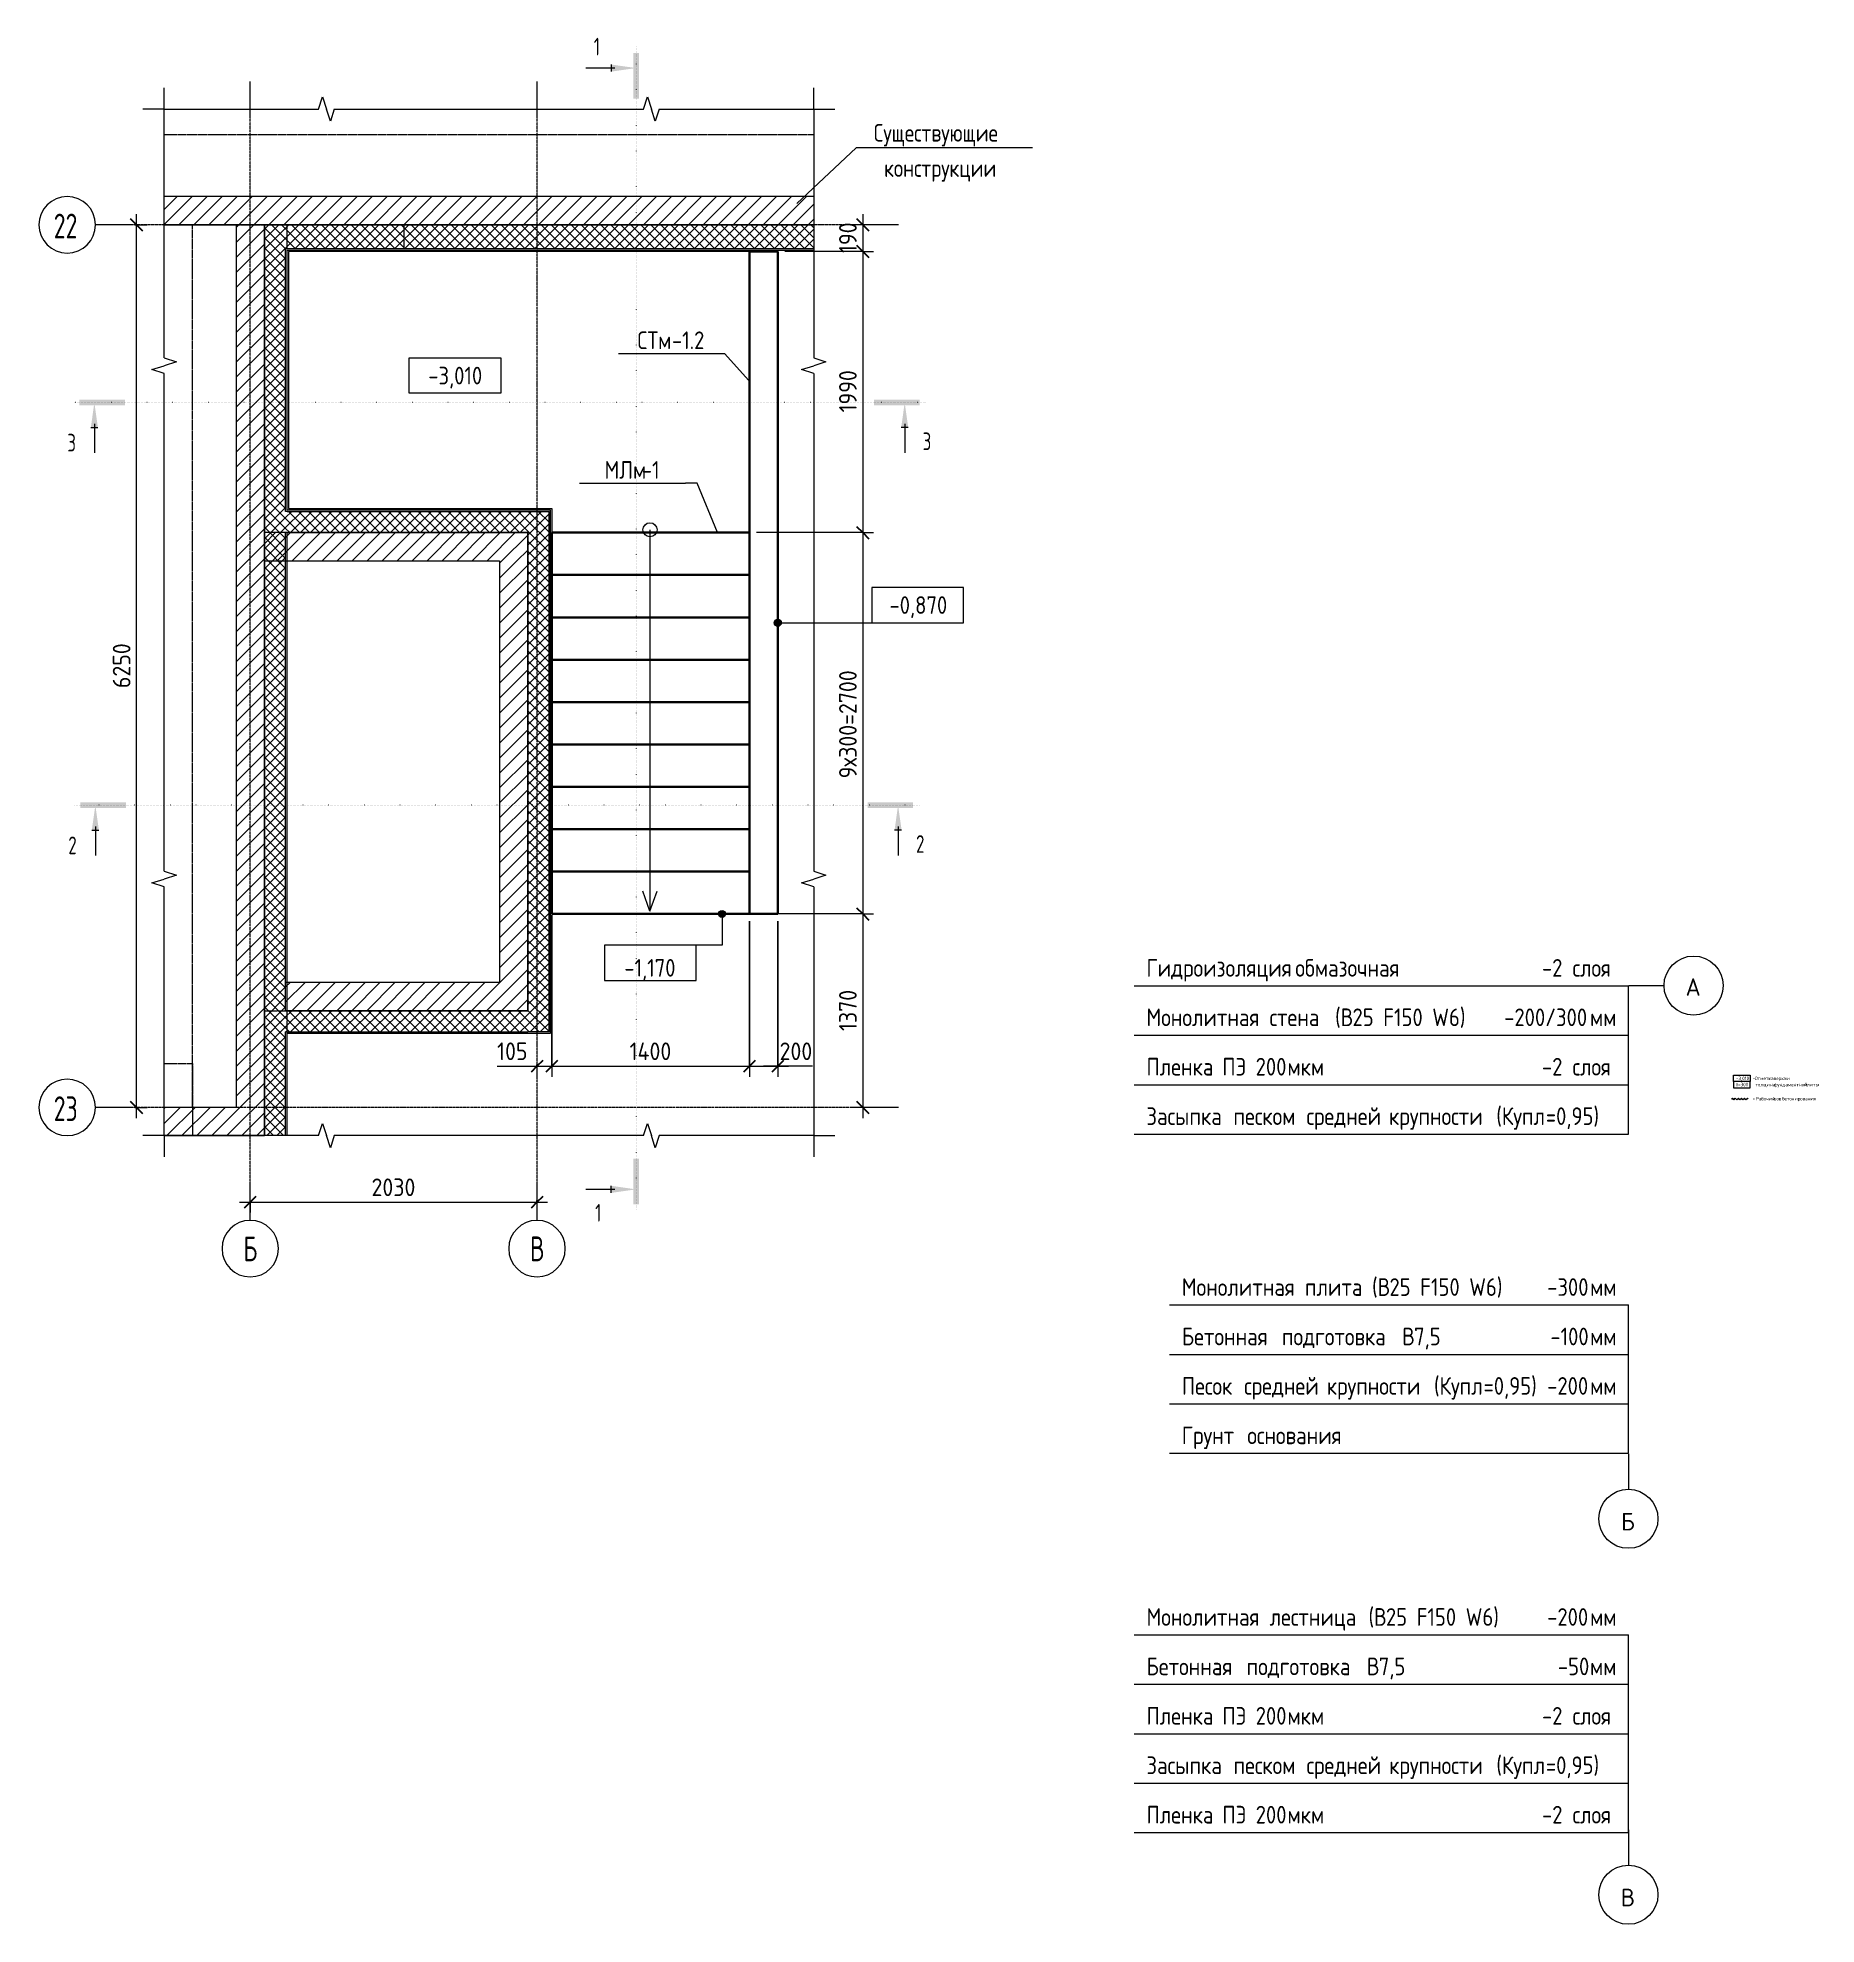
# Model space of a CAD drawing. Header units: millimetres. Extents: x -24739 to 22705, y -5184 to 8174.
# Drawn here: x 10113 to 22705, y -5184 to 8174 of the extents above; entities that cross this region are included whole.
import ezdxf

# ---------------------------------------------------------------- set-up
doc = ezdxf.new("R2010")
doc.units = ezdxf.units.MM
for name, pattern in [('01 Штриховая _4 мм_', [6, 3.5, -2.5]), ('02 Штрихпунктирная _20 мм_', [25, 20, -2.5, 0, -2.5]), ('04 Пунктир 10мм', [10, 0, -10])]:
    doc.linetypes.add(name, pattern=pattern)
for name, color, linetype, lineweight in [('AA_Dim', 7, 'Continuous', 9), ('AA_Dim-50', 7, 'Continuous', 9), ('AA_Oformlenie', 7, 'Continuous', 9), ('AA_Razrez', 7, 'Continuous', 9), ('AA_Vinoska', 7, 'Continuous', 9), ('AA_Visotnaya otmetka', 7, 'Continuous', 9), ('AF_Element', 7, 'Continuous', 20), ('AF_Element_Опалубка', 253, 'Continuous', 20), ('AF_Okno', 7, 'Continuous', 20), ('AF_Perekritie', 7, 'Continuous', 60), ('AF_Perekritie_Опалубка', 253, 'Continuous', 20), ('AF_Perekritie_Опалубка_Существующая', 253, 'Continuous', 20), ('AF_Stena', 7, 'Continuous', 60), ('AF_Stena_Опалубка', 253, 'Continuous', 20), ('AF_Stena_Опалубка_Существующая', 253, 'Continuous', 20), ('KR_Fundament', 7, 'Continuous', 20), ('Оси', 7, 'Continuous', 9)]:
    doc.layers.add(name, color=color, linetype=linetype, lineweight=lineweight)
doc.styles.add('GOST Common', font='GOST_Common.ttf', dxfattribs={"width": 0.85, "height": 125})
doc.styles.add('GOST Common_1', font='GOST_Common.ttf', dxfattribs={"height": 125})
doc.styles.add('GOST Common_2', font='GOST_Common.ttf', dxfattribs={"width": 0.9, "height": 25})
doc.styles.add('ISOCPEUR', font='isocpeur.TTF', dxfattribs={"width": 0.85, "height": 125})
doc.styles.add('ISOCPEUR_1', font='isocpeur.TTF', dxfattribs={"width": 0.7, "height": 125})
doc.styles.add('ISOCPEUR_2', font='isocpeur.TTF', dxfattribs={"width": 0.7, "height": 175})
doc.styles.add('ISOCPEUR_3', font='isocpeur.TTF', dxfattribs={"width": 0.9, "height": 125})
doc.styles.add('ISOCPEUR_4', font='isocpeur.TTF', dxfattribs={"width": 0.85, "height": 25})
doc.dimstyles.new('00_Точн_3_знака__прозр_', dxfattribs={"dimscale": 304.8, "dimtxt": 125.344371, "dimasz": 0.278871, "dimexe": 0.246063, "dimexo": 0.164042, "dimgap": 0.016404, "dimtad": 1, "dimdec": 3, "dimrnd": 0.001, "dimdsep": 46, "dimtxsty": 'ISOCPEUR_3', "dimblk1": 'OBLIQUE', "dimblk2": 'OBLIQUE', "dimsah": 1, "dimcen": 0.09, "dimdle": 0.246063, "dimazin": 0, "dimtfac": 1, "dimtdec": 4, "dimtix": 1, "dimtmove": 1, "dimatfit": 3, "dimfxl": 1, "dimtvp": 1, "dimtolj": 1, "dimtzin": 0, "dimlwd": 18, "dimlwe": 18, "dimarcsym": 2})
doc.dimstyles.new('00_Точн_3_знака__прозр__1', dxfattribs={"dimscale": 304.8, "dimtxt": 125.344371, "dimasz": 0.278871, "dimexe": 0.246063, "dimexo": 0.164042, "dimgap": 0.016404, "dimtad": 1, "dimdec": 3, "dimrnd": 0.001, "dimdsep": 46, "dimtxsty": 'ISOCPEUR_3', "dimblk1": 'OBLIQUE', "dimblk2": 'OBLIQUE', "dimsah": 1, "dimcen": 0.09, "dimdle": 0.246063, "dimazin": 0, "dimtfac": 1, "dimtdec": 4, "dimtix": 1, "dimtmove": 0, "dimatfit": 3, "dimfxl": 1, "dimtvp": 1, "dimtolj": 1, "dimtzin": 0, "dimlwd": 18, "dimlwe": 18, "dimarcsym": 2})
pattern_1 = [(45, (-6768.21, 0), (-53.033, 53.033), [])]
pattern_2 = [(45, (-6768.206, 0), (-35.35534, 35.35534), []), (135, (-6768.206, 0), (-35.35534, -35.35534), [])]

msp = doc.modelspace()

# ---------------------------------------------------------------- texts
at = {"layer": 'AA_Razrez', "char_height": 125, "attachment_point": 1, "style": 'ISOCPEUR_1'}
for s, insert, width in [('\\fISOCPEUR|b0|i0|c204|p34|;\\W.7;1', (14049.3477, 8174.3098), 53.312219), ('\\fISOCPEUR|b0|i0|c204|p34|;\\W.7;3', (10321.999, 5369.4671), 75.759469), ('\\fISOCPEUR|b0|i0|c204|p34|;\\W.7;3', (16377.7119, 5379.0542), 75.759469), ('\\fISOCPEUR|b0|i0|c204|p34|;\\W.7;2', (10328.964, 2518.1997), 75.759469), ('\\fISOCPEUR|b0|i0|c204|p34|;\\W.7;2', (16330.8057, 2527.7868), 75.759469), ('\\fISOCPEUR|b0|i0|c204|p34|;\\W.7;1', (14058.9347, -84.0015), 53.312219)]:
    msp.add_mtext(s, dxfattribs=dict(at, insert=insert, width=width))
at = {"layer": 'AA_Vinoska', "attachment_point": 1}
for s, insert, char_height, width, style in [('Существующие', (16031.8239, 7563.8693), 125, 1209.546016, 'GOST Common'), ('конструкции', (16104.9239, 7313.8693), 125, 1032.373078, 'GOST Common'), ('СТм', (14358.2651, 6094.6525), 125, 296.423953, 'ISOCPEUR'), ('-1.2', (14602.8393, 6094.6525), 125, 286.202437, 'ISOCPEUR'), ('МЛм', (14125.4151, 5176.5781), 125, 320.274156, 'ISOCPEUR'), ('-1', (14389.6678, 5176.5781), 125, 156.729906, 'ISOCPEUR'), ('\\fGOST Common|b0|i0|c204|p34|;А', (21779.381, 1515.2789), 125, 136.286875, 'GOST Common_1'), ('-3,010', (22135.5257, 818.3053), 25, 101.012625, 'GOST Common_2'), (' - ', (22237.9981, 818.1867), 25, 38.240494, 'GOST Common_2'), ('Отметка', (22269.5497, 818.1867), 25, 152.961975, 'GOST Common_2'), ('\\fGOST Common|b0|i0|c204|p34|;\\W.9; ', (22395.7559, 818.1867), 25, 9.379744, 'GOST Common_2'), ('верха', (22403.495, 818.1867), 25, 99.569587, 'GOST Common_2'), ('\\fGOST Common|b0|i0|c204|p34|;\\W.9; ', (22485.6481, 818.1867), 25, 9.379744, 'GOST Common_2'), ('\\fGOST Common|b0|i0|c204|p34|;\\W.9;и', (22493.3872, 818.1867), 25, 19.481006, 'GOST Common_2'), ('t=300', (22138.2257, 774.4997), 25, 94.518956, 'GOST Common_2'), ('толщина', (22273.9269, 774.4367), 25, 151.518937, 'GOST Common_2'), ('Рабочий', (22278.1787, 674.7195), 25, 132.879703, 'ISOCPEUR_4'), ('\\fISOCPEUR|b0|i0|c204|p34|;\\W.85; ', (22387.8154, 674.7195), 25, 15.672991, 'ISOCPEUR_4'), ('\\fGOST Common|b0|i0|c204|p34|;\\W.9; ', (22398.9426, 774.4367), 25, 9.379744, 'GOST Common_2'), ('фундаментной', (22406.6816, 774.4367), 25, 248.20245, 'GOST Common_2'), ('\\fISOCPEUR|b0|i0|c204|p34|;\\W.85; ', (22450.224, 674.7195), 25, 15.672991, 'ISOCPEUR_4'), ('бетонирования', (22463.1555, 674.7195), 25, 245.997809, 'ISOCPEUR_4'), ('\\fGOST Common|b0|i0|c204|p34|;\\W.9; ', (22611.4691, 774.4367), 25, 9.379744, 'GOST Common_2'), ('плиты', (22619.2082, 774.4367), 25, 104.620219, 'GOST Common_2'), (' - ', (22237.1352, 674.7195), 25, 49.744709, 'ISOCPEUR_4'), ('шов', (22400.7469, 674.7195), 25, 59.966225, 'ISOCPEUR_4'), ('\\fGOST Common|b0|i0|c204|p34|;Б', (21322.3474, -2270.4438), 125, 120.253125, 'GOST Common_1'), ('\\fGOST Common|b0|i0|c204|p34|;В', (21320.7999, -4932.0051), 125, 124.261562, 'GOST Common_1')]:
    msp.add_mtext(s, dxfattribs=dict(at, insert=insert, char_height=char_height, width=width, style=style))
at = {"layer": 'AA_Visotnaya otmetka', "char_height": 125, "attachment_point": 1, "line_spacing_factor": 1.135194, "style": 'ISOCPEUR'}
for s, insert, width in [('-3,010', (12877.5824, 5844.4752), 454.22946), ('-0,870', (16143.077, 4219.579), 479.798668), ('-1,170', (14265.871, 1650.6563), 428.660252)]:
    msp.add_mtext(s, dxfattribs=dict(at, insert=insert, width=width))
at = {"layer": 'Оси', "char_height": 175, "attachment_point": 1, "style": 'ISOCPEUR_2'}
for s, insert, width in [('22', (10225.9518, 6928.5763), 207.637062), ('23', (10225.9518, 678.5763), 207.637062), ('\\fISOCPEUR|b0|i0|c204|p34|;\\W.7;Б', (11567.6806, -313.7698), 120.653969), ('\\fISOCPEUR|b0|i0|c204|p34|;\\W.7;В', (13597.6806, -313.7698), 120.653969)]:
    msp.add_mtext(s, dxfattribs=dict(at, insert=insert, width=width))

# ---------------------------------------------------------------- blocks, each defined once
blk = doc.blocks.new('Лестница - Лестница-3665978-КР_СТм1_-3_300_-1этаж')
at = {"layer": 'AF_Perekritie', "lineweight": 35}
for p, q in [((-20995, 4390), (-20995, 4690)), ((-20995, 4690), (-19595, 4690)), ((-19595, 4690), (-19595, 4390)), ((-20995, 4390), (-20995, 2890)), ((-20995, 4390), (-20995, 4390)), ((-20995, 4390), (-19595, 4390)), ((-19595, 4390), (-19595, 4390)), ((-19595, 2890), (-19595, 4390)), ((-19595, 4090), (-20995, 4090)), ((-19595, 3790), (-20995, 3790)), ((-19595, 3490), (-20995, 3490)), ((-19595, 3190), (-20995, 3190)), ((-20995, 2590), (-20995, 2890)), ((-19595, 2890), (-20995, 2890)), ((-19595, 2890), (-19595, 2590)), ((-20995, 2290), (-20995, 2590)), ((-19595, 2590), (-20995, 2590)), ((-19595, 2590), (-19595, 2290)), ((-20995, 1990), (-20995, 2290)), ((-19595, 2290), (-20995, 2290)), ((-19595, 2290), (-19595, 1990)), ((-19595, 1990), (-20995, 1990))]:
    blk.add_line(p, q, dxfattribs=at)
blk = doc.blocks.new('231_Проем прямоугольный _Окно_Стена_ - 231_Проем прямоугольный _Окно_Стена_-4129284-КР_СТм1_-3_300_-1этаж')
at = {"layer": 'AF_Okno', "color": 254}
blk.add_line((-555, 320), (805, 320), dxfattribs=at)
blk = doc.blocks.new('Засыпка - Засыпка-3702812-КР_СТм1_-3_300_-1этаж')
at = {"layer": 'AF_Element', "lineweight": 35}
for p, q in [((-20985, 2290), (-20985, 4299)), ((-19585, 4299), (-19585, 2290)), ((-19585, 2290), (-20985, 2290))]:
    blk.add_line(p, q, dxfattribs=at)
blk = doc.blocks.new('Перекрытия_Подготовка - Перекрытия_Подготовка-3959421-КР_СТм1_-3_300_-1этаж')
at = {"layer": 'AF_Perekritie', "lineweight": 35}
for p, q in [((-20995, 2270), (-20995, 4370)), ((-19595, 4370), (-19595, 2270)), ((-19595, 2270), (-20995, 2270))]:
    blk.add_line(p, q, dxfattribs=at)
at = {"layer": 'AF_Perekritie', "linetype": '01 Штриховая _4 мм_', "lineweight": 35}
blk.add_line((-19595, 4370), (-20995, 4370), dxfattribs=at)
blk = doc.blocks.new('012_Стрелка _ЭлУзла_Линия_ - 012_Стрелка _ЭлУзла_Линия_-4009771-КР_СТм1_-3_300_-1этаж')
at = {"layer": 'AA_Oformlenie'}
blk.add_line((0, 0), (2700, 0), dxfattribs=at)
blk = doc.blocks.new('011_Прямоугольник обрыва _ЭлУзла_ - 011_Прямоугольник обрыва _ЭлУзла_-4036810-КР_СТм1_-3_300_-1этаж')
at = {"layer": 'AA_Oformlenie'}
for p, q in [((0, 5507), (0, 7269)), ((0, 7269), (1095, 7269)), ((1206, 7269), (3395, 7269)), ((3506, 7269), (4599, 7269)), ((4599, 7269), (4599, 5507)), ((0, 1872), (0, 5396)), ((4599, 5396), (4599, 1872)), ((0, 0), (0, 1761)), ((4599, 1761), (4599, 0)), ((1095, 0), (0, 0)), ((3395, 0), (1206, 0)), ((4599, 0), (3506, 0))]:
    blk.add_line(p, q, dxfattribs=at)
blk = doc.blocks.new('Разрез - Номер узла_ сзади-394133-КР_СТм1_-3_300_-1этаж')
at = {"layer": 'AA_Razrez'}
for points in [[(7.33, 0.4), (7.33, -0.39), (0.87, -0.39), (0.87, 0.4)], [(3.5, -3.53), (2.5, -3.53), (3, 0)]]:
    blk.add_hatch(color=256, dxfattribs=at).paths.add_polyline_path(points)
for p, q in [((2.5, -3.53), (3.5, -3.53)), ((3, -3), (3, -7.1))]:
    blk.add_line(p, q, dxfattribs=at)
blk = doc.blocks.new('Разрез - Номер узла_ спереди-394134-КР_СТм1_-3_300_-1этаж')
at = {"layer": 'AA_Razrez'}
for points in [[(7.33, 0.4), (7.33, -0.39), (0.87, -0.39), (0.87, 0.4)], [(3.5, -3.53), (2.5, -3.53), (3, 0)]]:
    blk.add_hatch(color=256, dxfattribs=at).paths.add_polyline_path(points)
for p, q in [((2.5, -3.53), (3.5, -3.53)), ((3, -3), (3, -7.1))]:
    blk.add_line(p, q, dxfattribs=at)
blk = doc.blocks.new('010_Текст с выноской - Текст 2 строки-4009738-КР_СТм1_-3_300_-1этаж')
at = {"layer": 'AA_Vinoska'}
blk.add_line((-12.5, 0), (12.5, 0), dxfattribs=at)
blk = doc.blocks.new('Высотные отметки - Рамка вверх-400294-КР_СТм1_-3_300_-1этаж')
at = {"layer": 'AA_Vinoska'}
for p, q in [((-13, 0), (-13, 5)), ((-13, 5), (0, 5)), ((0, 5), (0, 0)), ((0, 0), (-13, 0))]:
    blk.add_line(p, q, dxfattribs=at)
blk = doc.blocks.new('Ось сетки - d_4мм-2765513-КР_СТм1_-3_300_-1этаж')
at = {"layer": 'Оси'}
for start, end in [(360, 180), (360, 180), (180, 360), (180, 360)]:
    blk.add_arc((0, 0), 4, start, end, dxfattribs=at)
blk = doc.blocks.new('DIMBLOCK55-КР_СТм1_-3_300_-1этаж')
at = {"layer": 'AA_Dim-50', "lineweight": 30}
for p, q in [((10812, 6850), (10769, 6892)), ((10812, 6850), (10854, 6807)), ((10812, 600), (10769, 642)), ((10812, 600), (10854, 557))]:
    blk.add_line(p, q, dxfattribs=at)
at = {"layer": 'AA_Dim-50', "lineweight": 18}
for p, q in [((10801, 6850), (10887, 6850)), ((10812, 6850), (10801, 6850)), ((10812, 525), (10812, 6925)), ((10801, 600), (10887, 600)), ((10812, 600), (10801, 600))]:
    blk.add_line(p, q, dxfattribs=at)
at = {"layer": 'AA_Dim-50', "color": 0, "lineweight": 18, "insert": (10644, 3569), "char_height": 125, "width": 374.61, "attachment_point": 1, "rotation": 90, "line_spacing_factor": 1.135194, "style": 'ISOCPEUR_3'}
blk.add_mtext('6250', dxfattribs=at)
blk = doc.blocks.new('_Oblique')
at = {"color": 0, "linetype": 'ByBlock', "lineweight": -2}
blk.add_line((-0.5, -0.5), (0.5, 0.5), dxfattribs=at)
blk = doc.blocks.new('DIMBLOCK56-КР_СТм1_-3_300_-1этаж')
at = {"layer": 'AA_Dim-50', "lineweight": 18}
for p, q in [((11542, -70), (13722, -70)), ((11617, -60), (11617, -145)), ((11617, -70), (11617, -60)), ((13647, -60), (13647, -145)), ((13647, -70), (13647, -60))]:
    blk.add_line(p, q, dxfattribs=at)
at = {"layer": 'AA_Dim-50', "lineweight": 30}
for p, q in [((11617, -70), (11575, -113)), ((11617, -70), (11660, -28)), ((13647, -70), (13605, -113)), ((13647, -70), (13690, -28))]:
    blk.add_line(p, q, dxfattribs=at)
at = {"layer": 'AA_Dim-50', "color": 0, "lineweight": 18, "insert": (12476, 97), "char_height": 125, "width": 374.61, "attachment_point": 1, "line_spacing_factor": 1.135194, "style": 'ISOCPEUR_3'}
blk.add_mtext('2030', dxfattribs=at)
blk = doc.blocks.new('DIMBLOCK57-КР_СТм1_-3_300_-1этаж')
at = {"layer": 'AA_Dim-50', "lineweight": 18}
for p, q in [((13752, 1964), (13752, 817)), ((13752, 892), (13752, 1964)), ((13365, 892), (13625, 892)), ((13572, 892), (13752, 892)), ((13625, 892), (13700, 892)), ((13647, 902), (13647, 817)), ((13647, 892), (13647, 902))]:
    blk.add_line(p, q, dxfattribs=at)
at = {"layer": 'AA_Dim-50', "lineweight": 30}
for p, q in [((13647, 892), (13605, 849)), ((13647, 892), (13690, 934)), ((13752, 892), (13710, 849)), ((13752, 892), (13795, 934))]:
    blk.add_line(p, q, dxfattribs=at)
at = {"layer": 'AA_Dim-50', "color": 0, "lineweight": 18, "insert": (13365, 1060), "char_height": 125, "width": 252.58, "attachment_point": 1, "line_spacing_factor": 1.135194, "style": 'ISOCPEUR_3'}
blk.add_mtext('105', dxfattribs=at)
blk = doc.blocks.new('DIMBLOCK58-КР_СТм1_-3_300_-1этаж')
at = {"layer": 'AA_Dim-50', "lineweight": 18}
for p, q in [((13752, 1964), (13752, 817)), ((13752, 892), (13752, 1964)), ((15152, 1920), (15152, 817)), ((15152, 892), (15152, 1920)), ((13752, 892), (15152, 892))]:
    blk.add_line(p, q, dxfattribs=at)
at = {"layer": 'AA_Dim-50', "lineweight": 30}
for p, q in [((13752, 892), (13710, 849)), ((13752, 892), (13795, 934)), ((15152, 892), (15110, 849)), ((15152, 892), (15195, 934))]:
    blk.add_line(p, q, dxfattribs=at)
at = {"layer": 'AA_Dim-50', "color": 0, "lineweight": 18, "insert": (14303, 1060), "char_height": 125, "width": 357.59, "attachment_point": 1, "line_spacing_factor": 1.135194, "style": 'ISOCPEUR_3'}
blk.add_mtext('1400', dxfattribs=at)
blk = doc.blocks.new('DIMBLOCK59-КР_СТм1_-3_300_-1этаж')
at = {"layer": 'AA_Dim-50', "lineweight": 18}
for p, q in [((15152, 1920), (15152, 817)), ((15152, 892), (15152, 1920)), ((15352, 1920), (15352, 817)), ((15352, 892), (15352, 1920)), ((15152, 892), (15427, 892)), ((15315, 892), (15252, 892)), ((15599, 892), (15315, 892))]:
    blk.add_line(p, q, dxfattribs=at)
at = {"layer": 'AA_Dim-50', "lineweight": 30}
for p, q in [((15152, 892), (15110, 849)), ((15152, 892), (15195, 934)), ((15352, 892), (15310, 849)), ((15352, 892), (15395, 934))]:
    blk.add_line(p, q, dxfattribs=at)
at = {"layer": 'AA_Dim-50', "color": 0, "lineweight": 18, "insert": (15365, 1060), "char_height": 125, "width": 280.96, "attachment_point": 1, "line_spacing_factor": 1.135194, "style": 'ISOCPEUR_3'}
blk.add_mtext('200', dxfattribs=at)
blk = doc.blocks.new('DIMBLOCK60-КР_СТм1_-3_300_-1этаж')
at = {"layer": 'AA_Dim-50', "lineweight": 18}
for p, q in [((15954, 6850), (15879, 6850)), ((15954, 6925), (15954, 6660)), ((15954, 6850), (15964, 6850)), ((15954, 6660), (15402, 6660)), ((15954, 6660), (16029, 6660)), ((15954, 4670), (15202, 4670)), ((15954, 4670), (16029, 4670))]:
    blk.add_line(p, q, dxfattribs=at)
at = {"layer": 'AA_Dim-50', "lineweight": 30}
for p, q in [((15954, 6850), (15911, 6892)), ((15954, 6850), (15996, 6807)), ((15954, 6660), (15911, 6702)), ((15954, 6660), (15996, 6617)), ((15954, 4670), (15911, 4712)), ((15954, 4670), (15996, 4627))]:
    blk.add_line(p, q, dxfattribs=at)
at = {"layer": 'AA_Dim-50', "color": 0, "lineweight": 18, "insert": (15786, 6650), "char_height": 125, "width": 252.58, "attachment_point": 1, "rotation": 90, "line_spacing_factor": 1.135194, "style": 'ISOCPEUR_3'}
blk.add_mtext('190', dxfattribs=at)
blk = doc.blocks.new('_None')
blk = doc.blocks.new('DIMBLOCK61-КР_СТм1_-3_300_-1этаж')
at = {"layer": 'AA_Dim-50', "lineweight": 30}
for p, q in [((15954, 6660), (15911, 6702)), ((15954, 6660), (15996, 6617)), ((15954, 4670), (15911, 4712)), ((15954, 4670), (15996, 4627))]:
    blk.add_line(p, q, dxfattribs=at)
at = {"layer": 'AA_Dim-50', "lineweight": 18}
for p, q in [((15954, 6660), (15402, 6660)), ((15954, 6660), (15954, 4670)), ((15954, 6660), (16029, 6660)), ((15954, 4670), (15202, 4670)), ((15954, 4670), (16029, 4670))]:
    blk.add_line(p, q, dxfattribs=at)
at = {"layer": 'AA_Dim-50', "color": 0, "lineweight": 18, "insert": (15786, 5521), "char_height": 125, "width": 346.23, "attachment_point": 1, "rotation": 90, "line_spacing_factor": 1.135194, "style": 'ISOCPEUR_3'}
blk.add_mtext('1990', dxfattribs=at)
blk = doc.blocks.new('DIMBLOCK62-КР_СТм1_-3_300_-1этаж')
at = {"layer": 'AA_Dim-50', "lineweight": 30}
for p, q in [((15954, 4670), (15911, 4712)), ((15954, 4670), (15996, 4627)), ((15954, 1970), (15911, 2012)), ((15954, 1970), (15996, 1927)), ((15954, 600), (15911, 642)), ((15954, 600), (15996, 557))]:
    blk.add_line(p, q, dxfattribs=at)
at = {"layer": 'AA_Dim-50', "lineweight": 18}
for p, q in [((15954, 4670), (15202, 4670)), ((15954, 4670), (15954, 1970)), ((15954, 4670), (16029, 4670)), ((15954, 1970), (15202, 1970)), ((15954, 1970), (16029, 1970)), ((15954, 600), (15879, 600)), ((15954, 600), (15964, 600))]:
    blk.add_line(p, q, dxfattribs=at)
at = {"layer": 'AA_Dim-50', "color": 0, "lineweight": 18, "insert": (15786, 2930), "char_height": 125, "width": 936.54, "attachment_point": 1, "rotation": 90, "line_spacing_factor": 1.135194, "style": 'ISOCPEUR_3'}
blk.add_mtext('9х300=2700', dxfattribs=at)
blk = doc.blocks.new('DIMBLOCK63-КР_СТм1_-3_300_-1этаж')
at = {"layer": 'AA_Dim-50', "lineweight": 30}
for p, q in [((15954, 1970), (15911, 2012)), ((15954, 1970), (15996, 1927)), ((15954, 600), (15911, 642)), ((15954, 600), (15996, 557))]:
    blk.add_line(p, q, dxfattribs=at)
at = {"layer": 'AA_Dim-50', "lineweight": 18}
for p, q in [((15954, 1970), (15202, 1970)), ((15954, 1970), (15954, 525)), ((15954, 1970), (16029, 1970)), ((15954, 600), (15879, 600)), ((15954, 600), (15964, 600))]:
    blk.add_line(p, q, dxfattribs=at)
at = {"layer": 'AA_Dim-50', "color": 0, "lineweight": 18, "insert": (15786, 1141), "char_height": 125, "width": 346.23, "attachment_point": 1, "rotation": 90, "line_spacing_factor": 1.135194, "style": 'ISOCPEUR_3'}
blk.add_mtext('1370', dxfattribs=at)
blk = doc.blocks.new('044_М_Универсальная с полкой - Марка-3031129-КР_СТм1_-3_300_-1этаж')
at = {"layer": 'AA_Vinoska'}
blk.add_line((-7.5, 0), (7.5, 0), dxfattribs=at)
blk = doc.blocks.new('010_Флажок - ФПм-3987251-Флаг_Состав')
at = {"layer": 'AA_Vinoska'}
for p, q in [((1799, -799), (5049, -799)), ((5049, -1149), (5049, -799)), ((1799, -1149), (5049, -1149)), ((5049, -1499), (5049, -1149)), ((1799, -1499), (5049, -1499)), ((5049, -1849), (5049, -1499)), ((1799, -1849), (5049, -1849))]:
    blk.add_line(p, q, dxfattribs=at)
blk = doc.blocks.new('010_Флажок - СТм-3987245-Флаг_Состав')
at = {"layer": 'AA_Vinoska'}
for p, q in [((1549, 1461), (5049, 1461)), ((5049, 1111), (5049, 1461)), ((1549, 1111), (5049, 1111)), ((5049, 761), (5049, 1111)), ((1549, 761), (5049, 761)), ((5049, 411), (5049, 761)), ((1549, 411), (5049, 411))]:
    blk.add_line(p, q, dxfattribs=at)
blk = doc.blocks.new('010_Флажок - МЛм-3987412-Флаг_Состав')
at = {"layer": 'AA_Vinoska'}
for p, q in [((1549, -3135), (5049, -3135)), ((5049, -3485), (5049, -3135)), ((1549, -3485), (5049, -3485)), ((5049, -3835), (5049, -3485)), ((1549, -3835), (5049, -3835)), ((5049, -4185), (5049, -3835)), ((1549, -4185), (5049, -4185)), ((5049, -4535), (5049, -4185)), ((1549, -4535), (5049, -4535))]:
    blk.add_line(p, q, dxfattribs=at)
blk = doc.blocks.new('010_Флажок только номер _ТиповАннот_ - Узел Б-4007351-Флаг_Состав')
at = {"layer": 'AA_Vinoska'}
blk.add_line((5049, -1854), (5049, -2104), dxfattribs=at)
blk.add_circle((5049, -2313), 209, dxfattribs=at)
blk = doc.blocks.new('010_Флажок только номер _ТиповАннот_ - Узел А-4007363-Флаг_Состав')
at = {"layer": 'AA_Vinoska'}
blk.add_line((5051, 1463), (5301, 1463), dxfattribs=at)
blk.add_circle((5510, 1463), 209, dxfattribs=at)
blk = doc.blocks.new('010_Флажок только номер _ТиповАннот_ - Узел В-4007333-Флаг_Состав')
at = {"layer": 'AA_Vinoska'}
blk.add_line((5049, -4516), (5049, -4766), dxfattribs=at)
blk.add_circle((5049, -4975), 209, dxfattribs=at)
blk = doc.blocks.new('076_Отм верха и толщина плиты _ТиповАннот_ - 076_Отм верха и толщина плиты _ТиповАннот_-3928939-УО_Опл')
at = {"layer": 'AA_Vinoska'}
for p, q in [((688, 784), (688, 828)), ((688, 828), (804, 828)), ((804, 828), (804, 784)), ((688, 784), (688, 739)), ((804, 784), (688, 784)), ((688, 739), (804, 739)), ((804, 739), (804, 784))]:
    blk.add_line(p, q, dxfattribs=at)
blk = doc.blocks.new('076_Примечание шов бетонирования - 076_Примечание шов бетонирования-1623416-УО_Опл')
at = {"layer": 'AA_Vinoska'}
for p, q in [((673, 659), (679, 665)), ((690, 654), (679, 665)), ((690, 654), (700, 665)), ((711, 654), (700, 665)), ((711, 654), (722, 665)), ((732, 654), (722, 665)), ((732, 654), (743, 665)), ((753, 654), (743, 665)), ((753, 654), (764, 665)), ((775, 654), (764, 665)), ((775, 654), (785, 665)), ((791, 659), (785, 665))]:
    blk.add_line(p, q, dxfattribs=at)

# ---------------------------------------------------------------- dimensions: what is measured, and where the dimension line sits
at = {"layer": 'AA_Dim', "lineweight": 18}
dim = msp.add_linear_dim(base=(10811.5079, 6850), p1=(10751.4039, 600), p2=(10751.4039, 6850), angle=90, dimstyle='00_Точн_3_знака__прозр__1', override={"dimpost": '<>', "dimfxl": 6250}, dxfattribs=at)
dim.commit()
dim.dimension.update_dxf_attribs({"geometry": 'DIMBLOCK55-КР_СТм1_-3_300_-1этаж', "text_midpoint": (10744.0079, 3725)})
for base, p1, p2, text, override, picture, middle in [((15953.9896, 6660), (16014.0937, 6850), (15352.4459, 6660), '190', {"dimpost": '<>', "dimblk1": 'None', "dimblk2": 'None', "dimsah": 1, "dimfxl": 688.387852}, 'DIMBLOCK60-КР_СТм1_-3_300_-1этаж', (15886.4896, 6755)), ((15953.9896, 4670), (15352.4459, 6660), (15152.4459, 4670), '1990', {"dimpost": '<>', "dimblk1": 'None', "dimblk2": 'None', "dimsah": 1, "dimfxl": 2000.025}, 'DIMBLOCK61-КР_СТм1_-3_300_-1этаж', (15886.4896, 5665)), ((15953.9896, 1970), (15152.4459, 4670), (15152.4459, 1970), '9х300=2700', {"dimpost": '<>', "dimblk1": 'None', "dimblk2": 'None', "dimsah": 1, "dimfxl": 2700}, 'DIMBLOCK62-КР_СТм1_-3_300_-1этаж', (15886.4896, 3320)), ((15953.9896, 600), (15152.4459, 1970), (16014.0937, 600), '1370', {"dimpost": '<>', "dimblk1": 'None', "dimblk2": 'None', "dimsah": 1, "dimfxl": 1618.436579}, 'DIMBLOCK63-КР_СТм1_-3_300_-1этаж', (15886.4896, 1285))]:
    dim = msp.add_linear_dim(base=base, p1=p1, p2=p2, angle=90, text=text, dimstyle='00_Точн_3_знака__прозр__1', override=override, dxfattribs=at)
    dim.commit()
    dim.dimension.update_dxf_attribs({"geometry": picture, "text_midpoint": middle})
for base, p1, p2, override, picture, middle in [((13752.4459, 891.7056), (13647.4459, 951.8097), (13752.4459, 2013.904), {"dimpost": '<>', "dimfxl": 1067.2719}, 'DIMBLOCK57-КР_СТм1_-3_300_-1этаж', (13491.2456, 976.2121)), ((15352.4459, 891.7056), (15152.4459, 1970), (15352.4459, 1970), {"dimpost": '<>', "dimfxl": 200}, 'DIMBLOCK59-КР_СТм1_-3_300_-1этаж', (15505.7968, 976.2121))]:
    dim = msp.add_linear_dim(base=base, p1=p1, p2=p2, dimstyle='00_Точн_3_знака__прозр_', override=override, dxfattribs=at)
    dim.commit()
    dim.dimension.update_dxf_attribs({"geometry": picture, "text_midpoint": middle, "dimtype": 160})
for base, p1, p2, override, picture, middle in [((15152.4459, 891.7056), (13752.4459, 2013.904), (15152.4459, 1970), {"dimpost": '<>', "dimfxl": 1400.688246}, 'DIMBLOCK58-КР_СТм1_-3_300_-1этаж', (14452.4459, 959.2056)), ((13647.4459, -70.4415), (11617.4459, -10.3374), (13647.4459, -10.3374), {"dimpost": '<>', "dimfxl": 2030}, 'DIMBLOCK56-КР_СТм1_-3_300_-1этаж', (12632.4459, -2.9415))]:
    dim = msp.add_linear_dim(base=base, p1=p1, p2=p2, dimstyle='00_Точн_3_знака__прозр__1', override=override, dxfattribs=at)
    dim.commit()
    dim.dimension.update_dxf_attribs({"geometry": picture, "text_midpoint": middle})

# ---------------------------------------------------------------- hatches: boundary and pattern name
at = {"layer": 'AA_Visotnaya otmetka'}
h = msp.add_hatch(color=256, dxfattribs=at)
edge = h.paths.add_edge_path()
edge.add_arc((15352.4459, 4031.7392), 25, 0, 360)
h = msp.add_hatch(color=256, dxfattribs=at)
edge = h.paths.add_edge_path()
edge.add_arc((14957.3491, 1970), 25, 0, 360)
at = {"layer": 'AF_Stena', "lineweight": 9}
h = msp.add_hatch(dxfattribs=at)
h.set_pattern_fill('FP_3', color=9, style=0, pattern_type=2)
h.set_pattern_definition(pattern_1)
h.paths.add_polyline_path([(11007.4459, 6850), (15606.7941, 6850), (15606.7941, 7050), (11007.4459, 7050), (11007.4459, 6942.8827)])
h = msp.add_hatch(dxfattribs=at)
h.set_pattern_fill('FP_3', color=9, style=0, pattern_type=2)
h.set_pattern_definition(pattern_1)
h.paths.add_polyline_path([(11517.4459, 400), (11717.4459, 400), (11717.4459, 6850), (11517.4459, 6850), (11517.4459, 600)])
h = msp.add_hatch(dxfattribs=at)
h.set_pattern_fill('FP_2', color=9, style=0, pattern_type=2)
h.set_pattern_definition(pattern_2)
h.paths.add_polyline_path([(11867.4459, 6680), (15606.7941, 6680), (15606.7941, 6850), (11717.4459, 6850), (11717.4459, 6680)])
h = msp.add_hatch(dxfattribs=at)
h.set_pattern_fill('FP_2', color=9, style=0, pattern_type=2)
h.set_pattern_definition(pattern_2)
h.paths.add_polyline_path([(11867.4459, 400), (11867.4459, 6680), (11717.4459, 6680), (11717.4459, 400)])
h = msp.add_hatch(dxfattribs=at)
h.set_pattern_fill('FP_2', color=9, style=0, pattern_type=2)
h.set_pattern_definition(pattern_2)
h.paths.add_polyline_path([(13582.4459, 4670), (13582.4459, 4820), (11867.4459, 4820), (11867.4459, 4670), (13362.0336, 4670)])
h = msp.add_hatch(dxfattribs=at)
h.set_pattern_fill('FP_2', color=9, style=0, pattern_type=2)
h.set_pattern_definition(pattern_2)
h.paths.add_polyline_path([(13582.4459, 1135), (13732.4459, 1135), (13732.4459, 4820), (13582.4459, 4820), (13582.4459, 1285)])
h = msp.add_hatch(dxfattribs=at)
h.set_pattern_fill('FP_3', color=9, style=0, pattern_type=2)
h.set_pattern_definition(pattern_1)
h.paths.add_polyline_path([(13582.4459, 4470), (13582.4459, 4670), (11717.4459, 4670), (11717.4459, 4470), (13382.4459, 4470)])
h = msp.add_hatch(dxfattribs=at)
h.set_pattern_fill('FP_3', color=9, style=0, pattern_type=2)
h.set_pattern_definition(pattern_1)
h.paths.add_polyline_path([(13382.4459, 1285), (13582.4459, 1285), (13582.4459, 4470), (13382.4459, 4470), (13382.4459, 1485)])
h = msp.add_hatch(dxfattribs=at)
h.set_pattern_fill('FP_3', color=9, style=0, pattern_type=2)
h.set_pattern_definition(pattern_1)
h.paths.add_polyline_path([(13382.4459, 1285), (13382.4459, 1485), (11867.4459, 1485), (11867.4459, 1285), (13362.0336, 1285)])
h = msp.add_hatch(dxfattribs=at)
h.set_pattern_fill('FP_2', color=9, style=0, pattern_type=2)
h.set_pattern_definition(pattern_2)
h.paths.add_polyline_path([(13362.0336, 1135), (13582.4459, 1135), (13582.4459, 1285), (11867.4459, 1285), (11867.4459, 1135), (12074.5273, 1135)])
h = msp.add_hatch(dxfattribs=at)
h.set_pattern_fill('FP_3', color=9, style=0, pattern_type=2)
h.set_pattern_definition(pattern_1)
h.paths.add_polyline_path([(11517.4459, 400), (11517.4459, 600), (11007.4459, 600), (11007.4459, 400)])

# ---------------------------------------------------------------- linework, layer by layer
at = {"layer": 'AA_Razrez', "linetype": '04 Пунктир 10мм'}
for p, q in [((14349.2912, 8109.5792), (14349.2912, -130.2396)), ((16400.8407, 5590.6513), (10363.6203, 5590.6513)), ((16353.9345, 2739.3839), (10370.5852, 2739.3839))]:
    msp.add_line(p, q, dxfattribs=at)
at = {"layer": 'AA_Vinoska'}
for p, q in [((11007.4459, 7669.4204), (11007.4459, 7819.4204)), ((12100.9743, 7669.4204), (12129.1286, 7756.0705)), ((12129.1286, 7756.0705), (12157.283, 7669.4204)), ((14400.6484, 7669.4204), (14428.8027, 7756.0705)), ((14428.8027, 7756.0705), (14456.9571, 7669.4204)), ((15606.7941, 7669.4204), (15606.7941, 7819.4204)), ((11007.4459, 7669.4204), (10857.4459, 7669.4204)), ((12184.783, 7582.8179), (12157.283, 7669.4204)), ((12212.283, 7669.4204), (12184.783, 7582.8179)), ((14484.4571, 7582.8179), (14456.9571, 7669.4204)), ((14511.9571, 7669.4204), (14484.4571, 7582.8179)), ((15606.7941, 7669.4204), (15756.7941, 7669.4204)), ((15486.2336, 6999.5733), (15906.4255, 7394.7541)), ((11007.4459, 5908.374), (11094.096, 5880.2196)), ((11094.096, 5880.2196), (11007.4459, 5852.0653)), ((15146.5947, 5746.1022), (14975.0901, 5938.7641)), ((15606.7941, 5908.374), (15693.4443, 5880.2196)), ((15693.4443, 5880.2196), (15606.7941, 5852.0653)), ((10920.8434, 5824.5653), (11007.4459, 5852.0653)), ((11007.4459, 5797.0653), (10920.8434, 5824.5653)), ((15520.1916, 5824.5653), (15606.7941, 5852.0653)), ((15606.7941, 5797.0653), (15520.1916, 5824.5653)), ((14782.193, 5020.6896), (14698.6776, 5020.6896)), ((14926.5648, 4670.5715), (14782.193, 5020.6896)), ((11007.4459, 2273.6638), (11094.096, 2245.5094)), ((15606.7941, 2273.6638), (15693.4443, 2245.5094)), ((10920.8434, 2189.8551), (11007.4459, 2217.3551)), ((11007.4459, 2162.3551), (10920.8434, 2189.8551)), ((11094.096, 2245.5094), (11007.4459, 2217.3551)), ((15520.1916, 2189.8551), (15606.7941, 2217.3551)), ((15606.7941, 2162.3551), (15520.1916, 2189.8551)), ((15693.4443, 2245.5094), (15606.7941, 2217.3551)), ((14447.4459, 1990), (14396.1429, 2130.9539)), ((14447.4459, 1990), (14498.7489, 2130.9539)), ((12100.9743, 400), (12129.1286, 486.6501)), ((12129.1286, 486.6501), (12157.283, 400)), ((14400.6484, 400), (14428.8027, 486.6501)), ((14428.8027, 486.6501), (14456.9571, 400)), ((11007.4459, 400), (10857.4459, 400)), ((11007.4459, 400), (11007.4459, 250)), ((12184.783, 313.3975), (12157.283, 400)), ((12212.283, 400), (12184.783, 313.3975)), ((14484.4571, 313.3975), (14456.9571, 400)), ((14511.9571, 400), (14484.4571, 313.3975)), ((15606.7941, 400), (15606.7941, 250)), ((15606.7941, 400), (15756.7941, 400))]:
    msp.add_line(p, q, dxfattribs=at)
msp.add_circle((14447.4459, 4690), 50, dxfattribs=at)
at = {"layer": 'AA_Visotnaya otmetka'}
for p, q in [((13391.8446, 5656.6354), (13391.8446, 5656.6354)), ((13391.8446, 5656.6354), (13391.8446, 5656.6354)), ((15352.4459, 4031.7392), (15476.6989, 4031.7392)), ((15476.6989, 4031.7392), (16017.9931, 4031.7392)), ((14957.3491, 1970), (14957.3491, 1749.3153)), ((14957.3491, 1749.3153), (14774.4794, 1749.3153))]:
    msp.add_line(p, q, dxfattribs=at)
for centre in [(15352.4459, 4031.7392), (14957.3491, 1970)]:
    msp.add_circle(centre, 25, dxfattribs=at)
at = {"layer": 'AF_Perekritie', "color": 254, "linetype": '01 Штриховая _4 мм_', "lineweight": 20}
for p, q in [((11877.3963, 4670), (11717.4459, 4670)), ((11717.7567, 400), (11717.7567, 1285.0716)), ((11717.7567, 1285.0716), (13582.4459, 1285.0716))]:
    msp.add_line(p, q, dxfattribs=at)
at = {"layer": 'AF_Perekritie_Опалубка_Существующая', "color": 254}
for p, q in [((11717.4459, 400), (11717.4459, 6850)), ((11717.4459, 6850), (15606.7941, 6850)), ((11717.4459, 4670), (11717.4459, 6850)), ((11717.4459, 6850), (15606.7941, 6850)), ((13582.4459, 4670), (11877.4459, 4670)), ((13582.4459, 1285.0716), (13582.4459, 4670)), ((11007.4459, 400), (11717.4459, 400)), ((11007.4459, 400), (11717.4459, 400))]:
    msp.add_line(p, q, dxfattribs=at)
at = {"layer": 'AF_Stena', "color": 254, "linetype": '01 Штриховая _4 мм_', "lineweight": 20}
for p, q in [((11007.4459, 7490), (15606.7941, 7490)), ((11717.3963, 6850), (11007.4459, 6850)), ((11207.4459, 910), (11207.4459, 6850)), ((11207.4459, 6850), (11717.4459, 6850)), ((11877.4459, 6670.0496), (11877.4459, 6850)), ((11877.4459, 6670), (11877.4459, 6850)), ((12706.2509, 6670), (12706.2509, 6850)), ((11717.4459, 4669.9504), (11717.4459, 400)), ((11877.4459, 1135.0496), (11877.4459, 4670)), ((11007.4459, 910), (11207.4459, 910)), ((11207.4459, 600), (11207.4459, 910)), ((11207.4459, 909.9504), (11207.4459, 400)), ((11207.4459, 599.9504), (11207.4459, 400))]:
    msp.add_line(p, q, dxfattribs=at)
at = {"layer": 'AF_Stena_Опалубка', "lineweight": 35}
for p, q in [((15152.4459, 1970), (15152.4459, 6660)), ((15352.4459, 6660), (15152.4459, 6660)), ((15352.4459, 6660), (15352.4459, 1970)), ((13752.4459, 2270), (15152.4459, 2270)), ((13752.4459, 2270), (13752.4459, 1970)), ((15152.4459, 2270), (15152.4459, 1970)), ((15152.4459, 1970), (13752.4459, 1970)), ((15352.4459, 1970), (15152.4459, 1970))]:
    msp.add_line(p, q, dxfattribs=at)
at = {"layer": 'AF_Stena_Опалубка_Существующая', "color": 254}
for p, q in [((15606.7941, 7050), (11007.4459, 7050)), ((11007.4459, 6850), (11517.4459, 6850)), ((11517.4459, 6850), (11517.4459, 600)), ((15606.7941, 6850), (11717.4459, 6850)), ((11717.4459, 6850), (15606.7941, 6850)), ((15606.7941, 6850), (11717.4459, 6850)), ((11717.4459, 6850), (11717.4459, 6680)), ((11717.4459, 6850), (11717.4459, 600)), ((11717.4459, 6850), (11877.4459, 6850)), ((11717.4459, 6670), (11717.4459, 6850)), ((11717.4459, 6670), (11717.4459, 6850)), ((12706.2509, 6850), (11877.4459, 6850)), ((11717.4459, 6680), (11717.4459, 6670)), ((15606.7941, 6680), (11867.4459, 6680)), ((11867.4459, 6670), (11867.4459, 6680)), ((11717.4459, 400), (11717.4459, 6670)), ((11717.4459, 6670), (11717.4459, 400)), ((11717.4459, 6669.9504), (11717.4459, 4670)), ((11867.4459, 4820), (11867.4459, 6670)), ((11877.4459, 6670), (15606.7941, 6670)), ((11877.4459, 4830), (11877.4459, 6670)), ((11877.4459, 4830), (11877.4459, 6670)), ((11877.4459, 6670), (12706.2509, 6670)), ((11877.4459, 4820), (11867.4459, 4820)), ((13582.4459, 4830), (11877.4459, 4830)), ((11877.4459, 4820), (13582.4459, 4820)), ((13732.4459, 4830), (13582.4459, 4830)), ((13582.4459, 4820), (13732.4459, 4820)), ((13742.4459, 4830), (13732.4459, 4830)), ((13732.4459, 1135), (13732.4459, 4820)), ((13742.4459, 1125), (13742.4459, 4830)), ((13582.4459, 4670), (11717.4459, 4670)), ((11717.4459, 4670), (11717.4459, 4470)), ((11867.4459, 1485), (11867.4459, 4670)), ((11877.4459, 4670), (11867.4459, 4670)), ((11877.4459, 1485), (11877.4459, 4670)), ((11877.4459, 4670), (13582.4459, 4670)), ((13582.4459, 4470), (13582.4459, 4670)), ((13582.4459, 4670), (13582.4459, 1285)), ((11717.4459, 4470), (13382.4459, 4470)), ((13382.4459, 4470), (13382.4459, 1485)), ((13582.4459, 1285), (13582.4459, 4470)), ((11867.4459, 1285), (11867.4459, 1485)), ((11877.4459, 1485), (11867.4459, 1485)), ((11867.4459, 1285), (11867.4459, 1485)), ((13382.4459, 1485), (11877.4459, 1485)), ((11877.4459, 1285), (11867.4459, 1285)), ((11877.4459, 1285), (11867.4459, 1285)), ((11877.4459, 1285), (13382.4459, 1285)), ((13582.4459, 1285), (11877.4459, 1285)), ((13382.4459, 1285), (13582.4459, 1285)), ((11867.4459, 400), (11867.4459, 1135)), ((11877.4459, 1135), (11867.4459, 1135)), ((11877.4459, 400), (11877.4459, 1135)), ((11877.4459, 1135), (13582.4459, 1135)), ((11877.4459, 400), (11877.4459, 1125)), ((11877.4459, 1125), (13582.4459, 1125)), ((13732.4459, 1135), (13582.4459, 1135)), ((13582.4459, 1125), (13732.4459, 1125)), ((13732.4459, 1125), (13742.4459, 1125)), ((11517.4459, 600), (11007.4459, 600)), ((11717.4459, 600), (11717.4459, 400)), ((11007.4459, 400), (11717.4459, 400)), ((11207.4459, 400), (11007.4459, 400)), ((11517.4459, 400), (11007.4459, 400)), ((11007.4459, 400), (11517.4459, 400)), ((11517.3963, 400), (11207.4459, 400)), ((11517.4459, 400), (11717.4459, 400)), ((11517.4459, 400), (11717.4459, 400))]:
    msp.add_line(p, q, dxfattribs=at)
at = {"layer": 'KR_Fundament'}
for p, q in [((15352.4459, 6660), (11887.4459, 6660)), ((11887.4459, 6660), (11887.4459, 4840)), ((15352.4459, 1970), (15352.4459, 6660)), ((11887.4459, 4840), (13752.4459, 4840)), ((13752.4459, 4840), (13752.4459, 1970)), ((13752.4459, 1970), (15352.4459, 1970))]:
    msp.add_line(p, q, dxfattribs=at)
at = {"layer": 'Оси'}
for p, q in [((11617.4459, 7614.364), (11617.4459, 7864.364)), ((13647.4459, 7614.364), (13647.4459, 7864.364)), ((10771.5654, 6850), (10521.5654, 6850)), ((16206.7941, 6850), (15956.7941, 6850)), ((10771.5654, 600), (10521.5654, 600)), ((16206.7941, 600), (15956.7941, 600)), ((11617.4459, -200), (11617.4459, 50)), ((13647.4459, -200), (13647.4459, 50))]:
    msp.add_line(p, q, dxfattribs=at)
at = {"layer": 'Оси', "linetype": '02 Штрихпунктирная _20 мм_'}
for p, q in [((11617.4459, 50), (11617.4459, 7614.364)), ((13647.4459, 50), (13647.4459, 7614.364)), ((15956.7941, 6850), (10771.5654, 6850)), ((15956.7941, 600), (10771.5654, 600))]:
    msp.add_line(p, q, dxfattribs=at)

# ---------------------------------------------------------------- block references
at = {"layer": 'AA_Oformlenie'}
for name, p, rotation in [('011_Прямоугольник обрыва _ЭлУзла_ - 011_Прямоугольник обрыва _ЭлУзла_-4036810-КР_СТм1_-3_300_-1этаж', (15606.7941, 7669.4204), 180), ('012_Стрелка _ЭлУзла_Линия_ - 012_Стрелка _ЭлУзла_Линия_-4009771-КР_СТм1_-3_300_-1этаж', (14447.4459, 4690), 270.0000000000001)]:
    msp.add_blockref(name, p, dxfattribs=dict(at, rotation=rotation))
at = {"layer": 'AA_Razrez', "xscale": 49.99999999999998, "yscale": 49.99999999999998, "zscale": 49.99999999999998, "rotation": 269.9999999999996}
msp.add_blockref('Разрез - Номер узла_ спереди-394134-КР_СТм1_-3_300_-1этаж', (14349.2912, 8109.5792), dxfattribs=at)
at = {"layer": 'AA_Razrez', "xscale": 49.99999999999998, "yscale": 49.99999999999998, "zscale": 49.99999999999998}
for p in [(10363.6203, 5590.6513), (10370.5852, 2739.3839)]:
    msp.add_blockref('Разрез - Номер узла_ спереди-394134-КР_СТм1_-3_300_-1этаж', p, dxfattribs=at)
at = {"layer": 'AA_Razrez', "extrusion": (0, 0, -1), "xscale": 49.99999999999998, "yscale": 49.99999999999998, "zscale": 49.99999999999998}
for p in [(-16400.8407, 5590.6513), (-16353.9345, 2739.3839)]:
    msp.add_blockref('Разрез - Номер узла_ сзади-394133-КР_СТм1_-3_300_-1этаж', p, dxfattribs=at)
at = {"layer": 'AA_Razrez', "extrusion": (0, 0, -1), "xscale": 49.99999999999998, "yscale": 49.99999999999998, "zscale": 49.99999999999998, "rotation": 90.00000000000053}
msp.add_blockref('Разрез - Номер узла_ сзади-394133-КР_СТм1_-3_300_-1этаж', (-14349.2912, -130.2396), dxfattribs=at)
at = {"layer": 'AA_Vinoska', "xscale": 50, "yscale": 50, "zscale": 50, "rotation": 180}
msp.add_blockref('010_Текст с выноской - Текст 2 строки-4009738-КР_СТм1_-3_300_-1этаж', (16531.4255, 7394.7541), dxfattribs=at)
at = {"layer": 'AA_Vinoska', "xscale": 49.99999999999998, "yscale": 49.99999999999998, "zscale": 49.99999999999998}
for name, p in [('Высотные отметки - Рамка вверх-400294-КР_СТм1_-3_300_-1этаж', (13391.8446, 5656.6354)), ('044_М_Универсальная с полкой - Марка-3031129-КР_СТм1_-3_300_-1этаж', (14600.0901, 5938.7641)), ('044_М_Универсальная с полкой - Марка-3031129-КР_СТм1_-3_300_-1этаж', (14323.6776, 5020.6896))]:
    msp.add_blockref(name, p, dxfattribs=at)
at = {"layer": 'AA_Vinoska'}
for name, p in [('010_Флажок - СТм-3987245-Флаг_Состав', (16325.7399, 0)), ('076_Отм верха и толщина плиты _ТиповАннот_ - 076_Отм верха и толщина плиты _ТиповАннот_-3928939-УО_Опл', (21431.6501, 0)), ('076_Примечание шов бетонирования - 076_Примечание шов бетонирования-1623416-УО_Опл', (21431.6501, 0)), ('010_Флажок - ФПм-3987251-Флаг_Состав', (16325.7399, 0)), ('010_Флажок только номер _ТиповАннот_ - Узел Б-4007351-Флаг_Состав', (16325.7399, 0)), ('010_Флажок - МЛм-3987412-Флаг_Состав', (16325.7399, 0))]:
    msp.add_blockref(name, p, dxfattribs=at)
at = {"layer": 'AA_Visotnaya otmetka', "extrusion": (0, 0, -1), "xscale": 49.99999999999998, "yscale": 49.99999999999998, "zscale": 49.99999999999998}
msp.add_blockref('Высотные отметки - Рамка вверх-400294-КР_СТм1_-3_300_-1этаж', (-16017.9931, 4031.7392), dxfattribs=at)
at = {"layer": 'AA_Visotnaya otmetka', "extrusion": (0, 0, -1), "xscale": 49.99999999999998, "yscale": 49.99999999999998, "zscale": 49.99999999999998, "rotation": 180}
msp.add_blockref('Высотные отметки - Рамка вверх-400294-КР_СТм1_-3_300_-1этаж', (-14774.4794, 1749.3153), dxfattribs=at)
at = {"layer": 'AF_Element_Опалубка', "lineweight": 35}
msp.add_blockref('Засыпка - Засыпка-3702812-КР_СТм1_-3_300_-1этаж', (34737.5075, -20), dxfattribs=at)
at = {"layer": 'AF_Okno', "color": 254, "rotation": 180}
msp.add_blockref('231_Проем прямоугольный _Окно_Стена_ - 231_Проем прямоугольный _Окно_Стена_-4129284-КР_СТм1_-3_300_-1этаж', (13511.2509, 7170), dxfattribs=at)
at = {"layer": 'AF_Perekritie', "linetype": '01 Штриховая _4 мм_', "lineweight": 35}
msp.add_blockref('Перекрытия_Подготовка - Перекрытия_Подготовка-3959421-КР_СТм1_-3_300_-1этаж', (34747.5075, 0), dxfattribs=at)
at = {"layer": 'AF_Perekritie_Опалубка', "lineweight": 35}
msp.add_blockref('Лестница - Лестница-3665978-КР_СТм1_-3_300_-1этаж', (34747.5075, -20), dxfattribs=at)
at = {"layer": 'Оси', "xscale": 49.99999999999998, "yscale": 49.99999999999998, "zscale": 49.99999999999998}
for p, rotation in [((10321.5654, 6850), 89.99999999999953), ((10321.5654, 600), 89.99999999999955)]:
    msp.add_blockref('Ось сетки - d_4мм-2765513-КР_СТм1_-3_300_-1этаж', p, dxfattribs=dict(at, rotation=rotation))
for p in [(11617.4459, -400), (13647.4459, -400)]:
    msp.add_blockref('Ось сетки - d_4мм-2765513-КР_СТм1_-3_300_-1этаж', p, dxfattribs=at)

msp.set_redraw_order([(e.dxf.handle, doc.entitydb.next_handle()) for e in msp.query("TEXT MTEXT ATTDEF DIMENSION ARC_DIMENSION")])  # texts and dimensions are drawn at this point

# ---------------------------------------------------------------- next in the draw order: texts
at = {"layer": 'AA_Vinoska', "char_height": 125, "attachment_point": 1, "style": 'ISOCPEUR', "bg_fill": 3, "box_fill_scale": 1.25, "bg_fill_color": 256, "bg_fill_true_color": 13158600, "bg_fill_transparency": 0}
for s, insert, width in [('Гидроизоляция', (17962.2608, 1650.6302), 1199.3245), ('-2 ', (20762.578, 1650.6302), 262.352234), ('Монолитная', (17962.2608, 1300.6302), 977.858328), ('Пленка', (17962.2608, 950.6302), 572.404875), ('-2 ', (20762.578, 950.6302), 262.352234), ('Засыпка', (17962.2608, 600.6302), 667.805687), ('Монолитная', (18212.6856, -609.5075), 977.858328), ('-300', (20799.5528, -609.5075), 367.974562), ('Бетонная', (18212.6856, -959.5075), 780.242359), ('-100', (20822.0778, -959.5075), 340.717187), ('Песок', (18212.6856, -1309.5075), 456.561031), ('Грунт', (18212.6856, -1659.5075), 483.818406), ('Монолитная', (17962.6856, -2945.5638), 977.858328), ('-200', (20799.5528, -2945.5638), 367.974562), ('Бетонная', (17962.6856, -3295.5638), 780.242359), ('-50', (20875.2028, -3295.5638), 275.980922), ('Пленка', (17962.6856, -3645.5638), 572.404875), ('-2 ', (20763.0028, -3645.5638), 262.352234), ('Засыпка', (17962.6856, -3995.5638), 667.805687), ('Пленка', (17962.6856, -4345.5638), 572.404875), ('-2 ', (20763.0028, -4345.5638), 262.352234)]:
    msp.add_mtext(s, dxfattribs=dict(at, insert=insert, width=width))

# ---------------------------------------------------------------- next in the draw order: texts
for s, insert, width in [('\\fISOCPEUR|b0|i0|c204|p34|;\\W.85; ', (18951.8025, 1650.6302), 78.364953), ('слоя', (20979.0403, 1650.6302), 354.345875), ('\\fISOCPEUR|b0|i0|c204|p34|;\\W.85; ', (18769.0746, 1300.6302), 78.364953), ('\\fISOCPEUR|b0|i0|c204|p34|;\\W.85; ', (18434.5421, 950.6302), 78.364953), ('слоя', (20979.0403, 950.6302), 354.345875), ('\\fISOCPEUR|b0|i0|c204|p34|;\\W.85; ', (18513.2556, 600.6302), 78.364953), ('\\fISOCPEUR|b0|i0|c204|p34|;\\W.85; ', (19019.4994, -609.5075), 78.364953), ('мм', (21103.1622, -609.5075), 204.430312), ('\\fISOCPEUR|b0|i0|c204|p34|;\\W.85; ', (18856.4499, -959.5075), 78.364953), ('мм', (21103.1976, -959.5075), 204.430312), ('\\fISOCPEUR|b0|i0|c204|p34|;\\W.85; ', (18589.3861, -1309.5075), 78.364953), ('\\fISOCPEUR|b0|i0|c204|p34|;\\W.85; ', (18611.8757, -1659.5075), 78.364953), ('\\fISOCPEUR|b0|i0|c204|p34|;\\W.85; ', (18769.4994, -2945.5638), 78.364953), ('мм', (21103.1622, -2945.5638), 204.430312), ('\\fISOCPEUR|b0|i0|c204|p34|;\\W.85; ', (18606.4499, -3295.5638), 78.364953), ('мм', (21102.9098, -3295.5638), 204.430312), ('\\fISOCPEUR|b0|i0|c204|p34|;\\W.85; ', (18434.9669, -3645.5638), 78.364953), ('слоя', (20979.465, -3645.5638), 354.345875), ('\\fISOCPEUR|b0|i0|c204|p34|;\\W.85; ', (18513.6804, -3995.5638), 78.364953), ('\\fISOCPEUR|b0|i0|c204|p34|;\\W.85; ', (18434.9669, -4345.5638), 78.364953), ('слоя', (20979.465, -4345.5638), 354.345875)]:
    msp.add_mtext(s, dxfattribs=dict(at, insert=insert, width=width))

# ---------------------------------------------------------------- next in the draw order: block references
at = {"layer": 'AA_Vinoska'}
msp.add_blockref('010_Флажок только номер _ТиповАннот_ - Узел В-4007333-Флаг_Состав', (16325.7399, 0), dxfattribs=at)

# ---------------------------------------------------------------- next in the draw order: texts
at = {"layer": 'AA_Vinoska', "char_height": 125, "attachment_point": 1, "style": 'ISOCPEUR', "bg_fill": 3, "box_fill_scale": 1.25, "bg_fill_color": 256, "bg_fill_true_color": 13158600, "bg_fill_transparency": 0}
for s, insert, width in [('обмазочная', (19016.4601, 1650.6302), 943.786609), ('стена', (18833.7322, 1300.6302), 480.411234), ('ПЭ', (18499.1996, 950.6302), 204.430312), ('песком', (18577.9132, 600.6302), 548.554672), ('плита', (19084.157, -609.5075), 494.039922), ('подготовка', (18921.1075, -959.5075), 954.008125), ('средней', (18654.0437, -1309.5075), 630.326797), ('основания', (18676.5333, -1659.5075), 824.535594), ('лестница', (18834.157, -2945.5638), 766.613672), ('подготовка', (18671.1075, -3295.5638), 954.008125), ('ПЭ', (18499.6244, -3645.5638), 204.430312), ('песком', (18578.338, -3995.5638), 548.554672), ('ПЭ', (18499.6244, -4345.5638), 204.430312)]:
    msp.add_mtext(s, dxfattribs=dict(at, insert=insert, width=width))

# ---------------------------------------------------------------- next in the draw order: texts
for s, insert, width in [(' (', (19230.1111, 1300.6302), 129.472531), (' 200', (18667.8715, 950.6302), 354.345875), ('\\fISOCPEUR|b0|i0|c204|p34|;\\W.85; ', (19030.516, 600.6302), 78.364953), (' (', (19491.7807, -609.5075), 129.472531), ('\\fISOCPEUR|b0|i0|c204|p34|;\\W.85; ', (19708.2429, -959.5075), 78.364953), ('\\fISOCPEUR|b0|i0|c204|p34|;\\W.85; ', (19174.1153, -1309.5075), 78.364953), (' (', (19466.6765, -2945.5638), 129.472531), ('\\fISOCPEUR|b0|i0|c204|p34|;\\W.85; ', (19458.2429, -3295.5638), 78.364953), (' 200', (18668.2963, -3645.5638), 354.345875), ('\\fISOCPEUR|b0|i0|c204|p34|;\\W.85; ', (19030.9408, -3995.5638), 78.364953), (' 200', (18668.2963, -4345.5638), 354.345875)]:
    msp.add_mtext(s, dxfattribs=dict(at, insert=insert, width=width))

# ---------------------------------------------------------------- next in the draw order: texts
for s, insert, width in [('\\fISOCPEUR|b0|i0|c204|p34|;\\W.85;В', (19336.9366, 1300.6302), 102.215156), ('мкм', (18960.2361, 950.6302), 296.423953), ('средней', (19095.1736, 600.6302), 630.326797), ('\\fISOCPEUR|b0|i0|c204|p34|;\\W.85;В', (19598.6062, -609.5075), 102.215156), ('\\fISOCPEUR|b0|i0|c204|p34|;\\W.85;В', (19772.9005, -959.5075), 102.215156), ('крупности', (19238.7729, -1309.5075), 838.164281), ('\\fISOCPEUR|b0|i0|c204|p34|;\\W.85;В', (19573.502, -2945.5638), 102.215156), ('\\fISOCPEUR|b0|i0|c204|p34|;\\W.85;В', (19522.9005, -3295.5638), 102.215156), ('мкм', (18960.6609, -3645.5638), 296.423953), ('средней', (19095.5984, -3995.5638), 630.326797), ('мкм', (18960.6609, -4345.5638), 296.423953)]:
    msp.add_mtext(s, dxfattribs=dict(at, insert=insert, width=width))

# ---------------------------------------------------------------- next in the draw order: texts
for s, insert, width in [('25 F150 W6)', (19421.2726, 1300.6302), 967.636812), ('\\fISOCPEUR|b0|i0|c204|p34|;\\W.85; ', (19615.2452, 600.6302), 78.364953), ('25 F150 W6)', (19682.9421, -609.5075), 967.636812), ('7,5', (19857.2364, -959.5075), 228.280516), (' (', (19930.3276, -1309.5075), 129.472531), ('25 F150 W6)', (19657.838, -2945.5638), 967.636812), ('7,5', (19607.2364, -3295.5638), 228.280516), ('\\fISOCPEUR|b0|i0|c204|p34|;\\W.85; ', (19615.67, -3995.5638), 78.364953)]:
    msp.add_mtext(s, dxfattribs=dict(at, insert=insert, width=width))

# ---------------------------------------------------------------- next in the draw order: texts
for s, insert, width in [('-200/300', (20495.253, 1300.6302), 735.949125), ('крупности', (19679.9028, 600.6302), 838.164281), ('Купл', (20037.1531, -1309.5075), 378.196078), ('крупности', (19680.3276, -3995.5638), 838.164281)]:
    msp.add_mtext(s, dxfattribs=dict(at, insert=insert, width=width))

# ---------------------------------------------------------------- next in the draw order: texts
for s, insert, width in [('мм', (21102.4718, 1300.6302), 204.430312), (' (', (20371.4575, 600.6302), 129.472531), ('=0,95)', (20349.196, -1309.5075), 463.375375), (' (', (20371.8822, -3995.5638), 129.472531)]:
    msp.add_mtext(s, dxfattribs=dict(at, insert=insert, width=width))

# ---------------------------------------------------------------- next in the draw order: block references
at = {"layer": 'AA_Vinoska'}
msp.add_blockref('010_Флажок только номер _ТиповАннот_ - Узел А-4007363-Флаг_Состав', (16325.7399, 0), dxfattribs=at)

# ---------------------------------------------------------------- next in the draw order: texts
at = {"layer": 'AA_Vinoska', "char_height": 125, "attachment_point": 1, "style": 'ISOCPEUR', "bg_fill": 3, "box_fill_scale": 1.25, "bg_fill_color": 256, "bg_fill_true_color": 13158600, "bg_fill_transparency": 0}
for s, insert, width in [('Купл', (20478.283, 600.6302), 378.196078), ('-200', (20799.5528, -1309.5075), 367.974562), ('Купл', (20478.7078, -3995.5638), 378.196078)]:
    msp.add_mtext(s, dxfattribs=dict(at, insert=insert, width=width))

# ---------------------------------------------------------------- next in the draw order: texts
for s, insert, width in [('=0,95)', (20790.3259, 600.6302), 463.375375), ('мм', (21103.1622, -1309.5075), 204.430312), ('=0,95)', (20790.7507, -3995.5638), 463.375375)]:
    msp.add_mtext(s, dxfattribs=dict(at, insert=insert, width=width))

doc.saveas('drawing.dxf')
